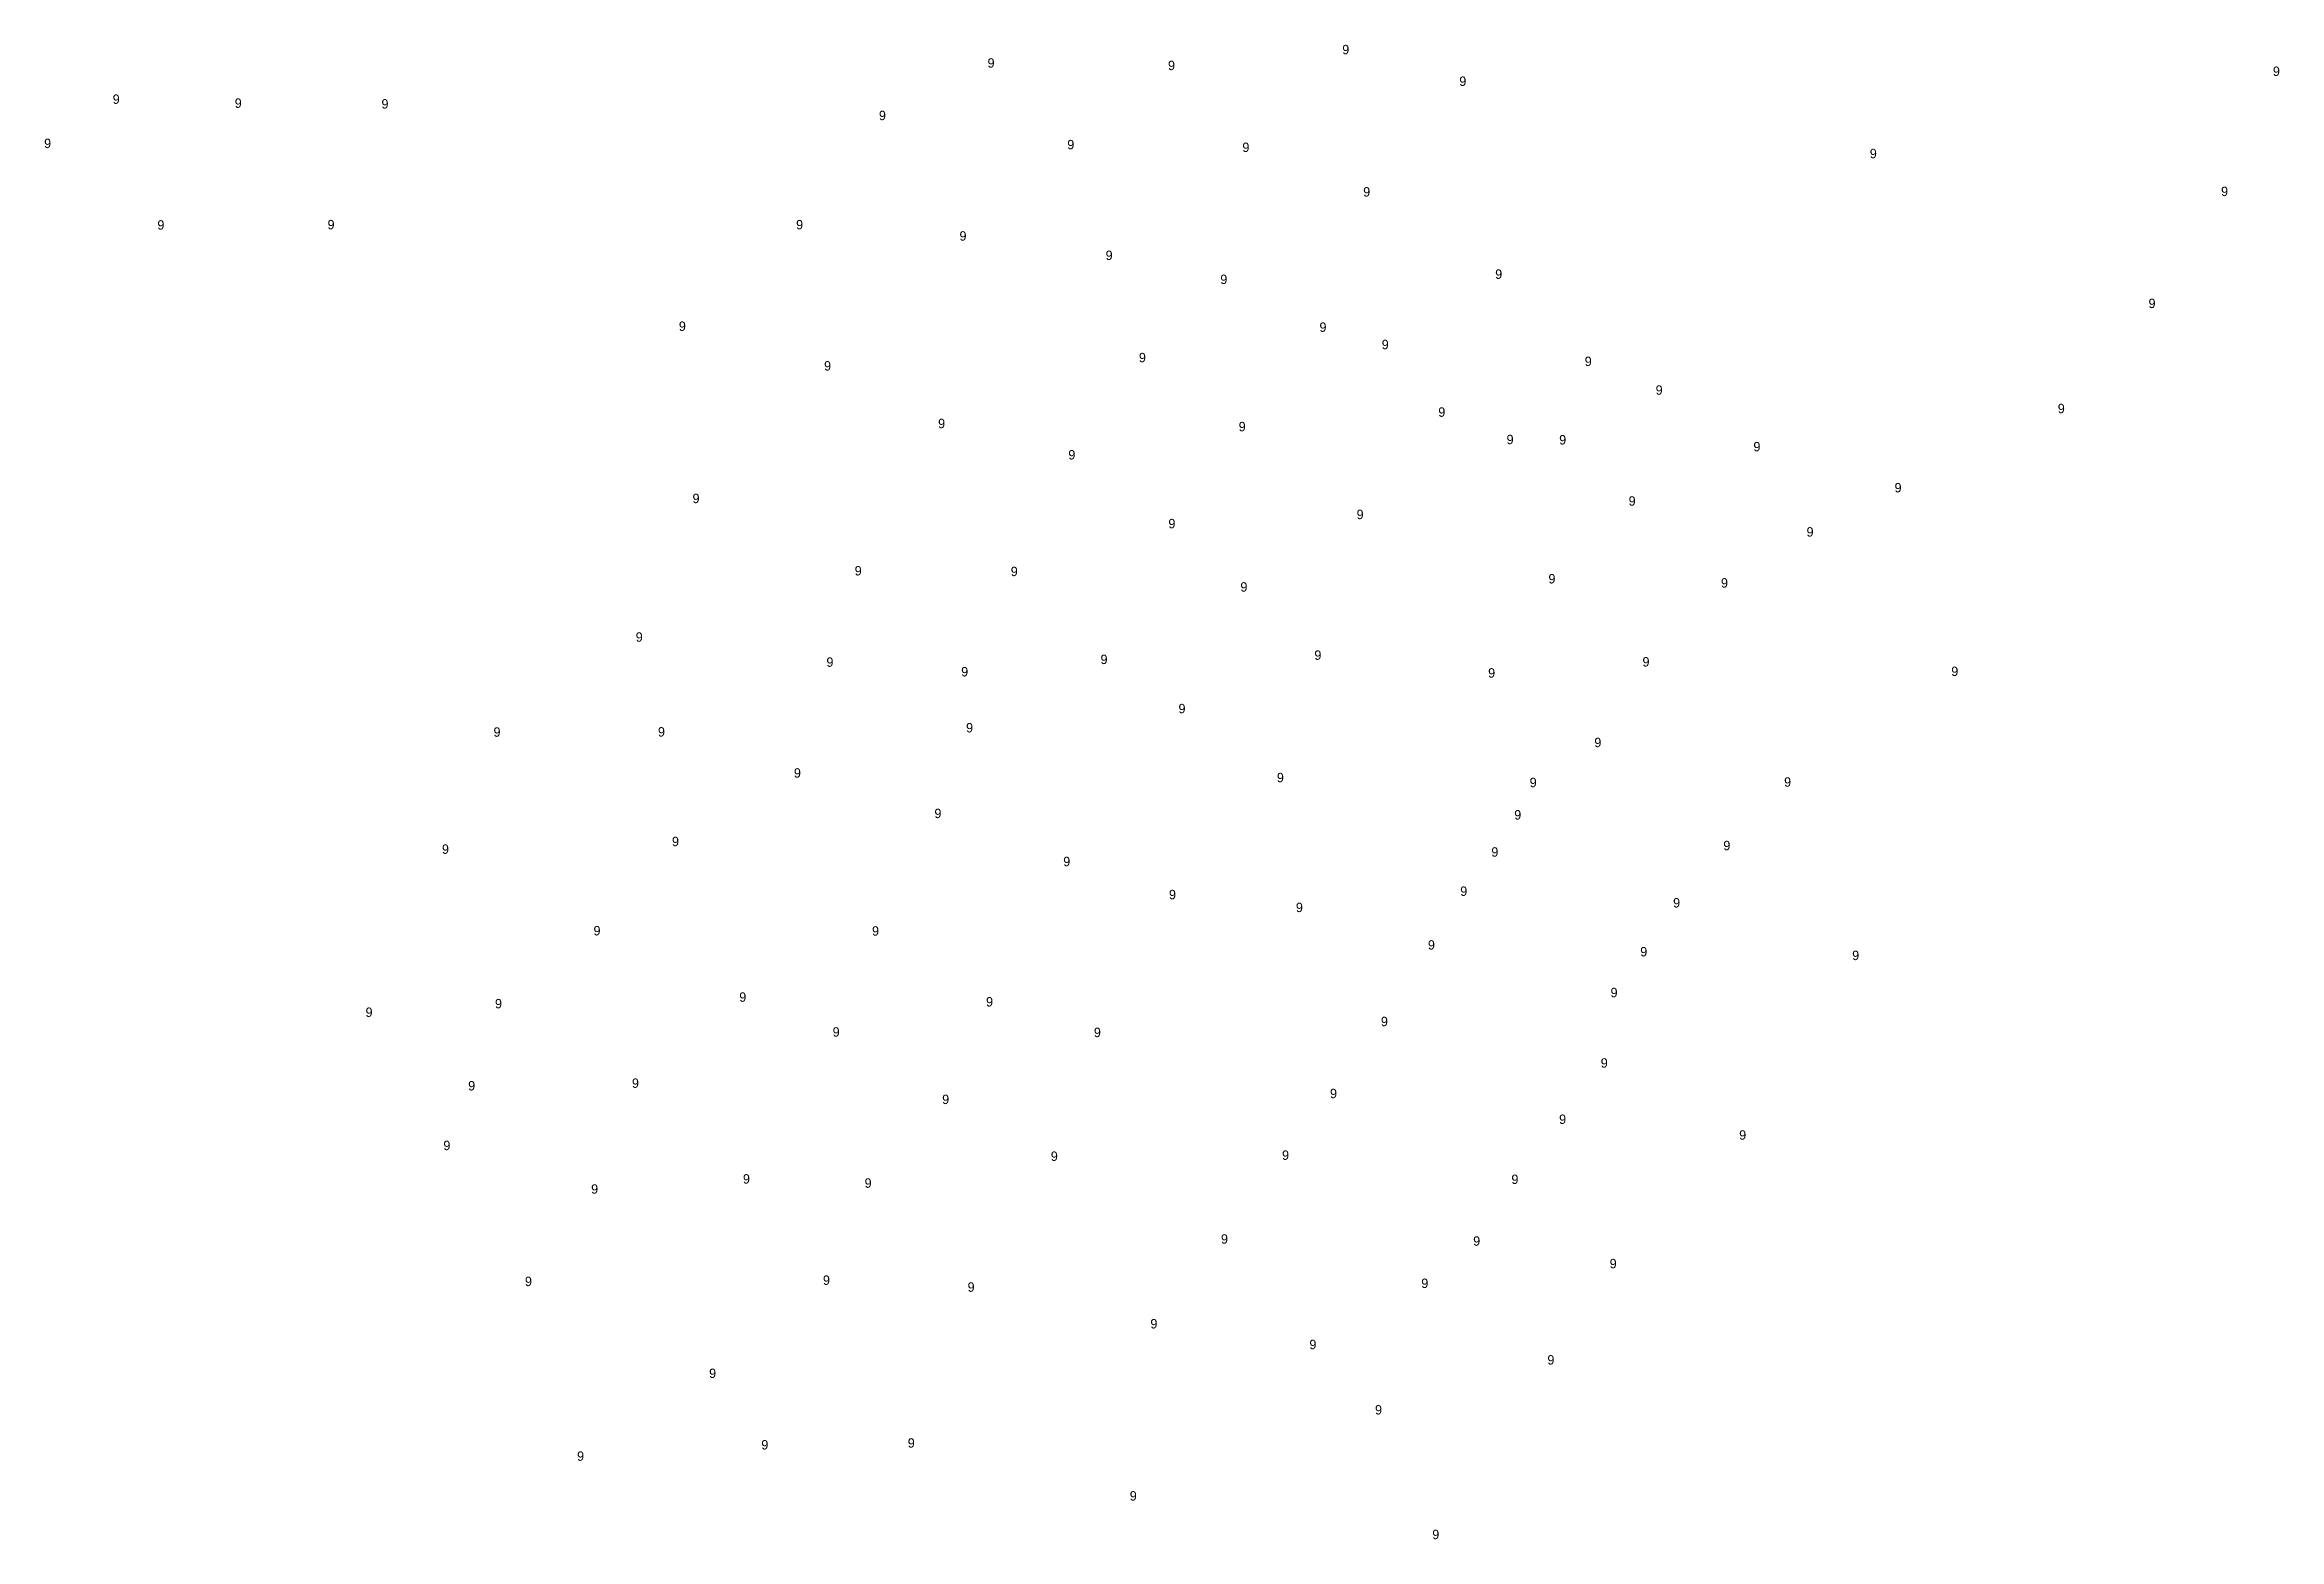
# Model space of a CAD drawing. Extents: x 538696 to 554460, y 1851264 to 1863934.
# Drawn here: x 547274.7 to 547511.9, y 1863144.2 to 1863302.7 of the extents above; entities that cross this region are included whole.
import ezdxf

# ---------------------------------------------------------------- set-up
doc = ezdxf.new("R2010")
doc.units = 0
doc.layers.add('Level 20', color=7, linetype='Continuous')

msp = doc.modelspace()

# ---------------------------------------------------------------- texts
at = {"layer": 'Level 20'}
for p in [(547412.42, 1863301.7), (547374.78, 1863300.28), (547393.93, 1863300.02), (547511.18, 1863299.4), (547424.84, 1863298.34), (547281.94, 1863296.44), (547294.89, 1863296.02), (547310.46, 1863295.94), (547363.25, 1863294.71), (547274.66, 1863291.75), (547383.24, 1863291.62), (547401.82, 1863291.33), (547468.4, 1863290.67), (547414.64, 1863286.61), (547505.68, 1863286.66), (547286.68, 1863283.1), (547304.74, 1863283.13), (547354.46, 1863283.13), (547371.8, 1863281.93), (547387.31, 1863279.88), (547428.65, 1863277.88), (547399.48, 1863277.33), (547497.98, 1863274.78), (547342.02, 1863272.36), (547410, 1863272.26), (547416.61, 1863270.42), (547357.43, 1863268.15), (547390.84, 1863269.03), (547438.15, 1863268.63), (547445.68, 1863265.59), (547488.35, 1863263.63), (547369.53, 1863262.04), (547401.43, 1863261.71), (547422.61, 1863263.25), (547383.35, 1863258.72), (547429.86, 1863260.34), (547435.44, 1863260.31), (547456.05, 1863259.58), (547343.47, 1863254.09), (547442.81, 1863253.82), (547471.03, 1863255.23), (547413.94, 1863252.39), (547393.97, 1863251.42), (547461.69, 1863250.54), (547360.68, 1863246.42), (547377.24, 1863246.35), (547401.61, 1863244.7), (547434.3, 1863245.57), (547452.61, 1863245.13), (547337.44, 1863239.39), (547409.46, 1863237.47), (547357.68, 1863236.73), (547371.98, 1863235.71), (547386.77, 1863237.02), (547427.9, 1863235.58), (547444.28, 1863236.76), (547477.05, 1863235.75), (547395.04, 1863231.8), (547322.35, 1863229.31), (547339.8, 1863229.33), (547372.5, 1863229.77), (547439.17, 1863228.2), (547354.23, 1863224.97), (547405.48, 1863224.48), (547432.31, 1863223.96), (547459.31, 1863224.01), (547369.14, 1863220.68), (547430.67, 1863220.53), (547316.88, 1863216.89), (547341.29, 1863217.7), (547428.24, 1863216.59), (547452.86, 1863217.27), (547382.81, 1863215.58), (547394.03, 1863212.07), (547424.94, 1863212.43), (547447.53, 1863211.2), (547407.5, 1863210.71), (547332.96, 1863208.24), (547362.52, 1863208.21), (547421.51, 1863206.73), (547444.04, 1863206.01), (547466.53, 1863205.62), (547440.89, 1863201.68), (547308.77, 1863199.59), (547322.51, 1863200.5), (547348.43, 1863201.2), (547374.62, 1863200.7), (547358.34, 1863197.5), (547386.06, 1863197.45), (547416.52, 1863198.61), (547439.85, 1863194.21), (547319.66, 1863191.79), (547337.04, 1863192.07), (547369.96, 1863190.35), (547411.12, 1863190.97), (547435.43, 1863188.24), (547317.03, 1863185.46), (547454.54, 1863186.57), (547381.49, 1863184.32), (547406.03, 1863184.43), (547332.71, 1863180.84), (547348.82, 1863181.91), (547361.73, 1863181.47), (547430.37, 1863181.87), (547399.55, 1863175.54), (547426.31, 1863175.32), (547325.69, 1863171.04), (547357.31, 1863171.17), (547420.81, 1863170.84), (547440.8, 1863172.93), (547372.66, 1863170.44), (547392.06, 1863166.55), (547408.93, 1863164.35), (547434.19, 1863162.72), (547345.23, 1863161.29), (547415.9, 1863157.42), (547331.22, 1863152.51), (547350.77, 1863153.71), (547366.31, 1863153.9), (547389.87, 1863148.29), (547421.97, 1863144.2)]:
    msp.add_text('9', height=1, dxfattribs=at).set_placement(p)

doc.saveas('drawing.dxf')
